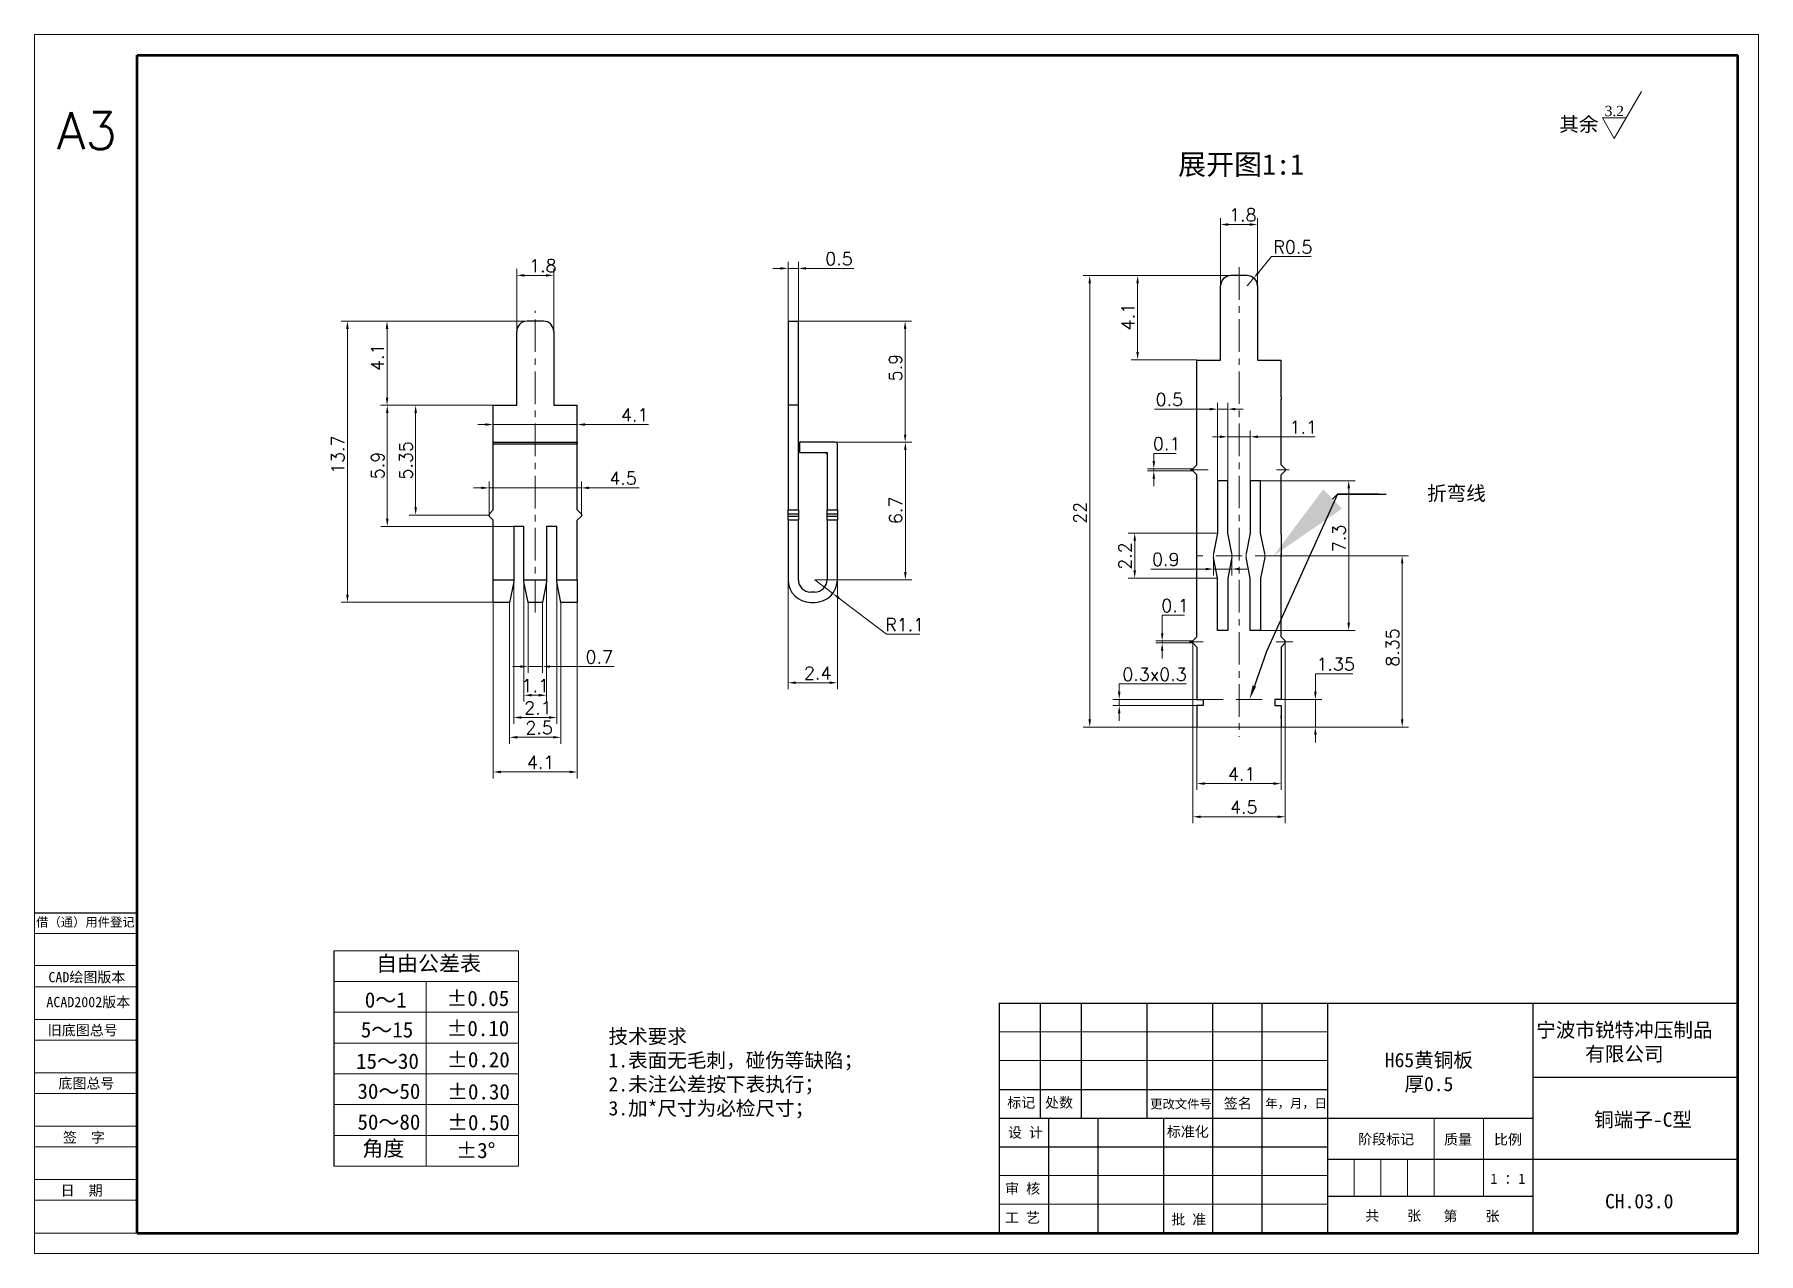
# Model space of a CAD drawing. Header units: millimetres. Extents: x 3176.5 to 3260.5, y 1665.6 to 1725.
import ezdxf
from ezdxf import colors
from ezdxf.entities.mleader import LeaderData, LeaderLine
from ezdxf.math import Vec2, Vec3

# ---------------------------------------------------------------- set-up
doc = ezdxf.new("R2010")
doc.units = ezdxf.units.MM
doc.linetypes.add('CENTER', pattern=[50.8, 31.75, -6.35, 6.35, -6.35])
doc.linetypes.add('DASHED2', pattern=[9.525, 6.35, -3.175])
doc.layers.add('4虚线层', color=6, linetype='DASHED2')
doc.layers.add('6文字层', color=3, linetype='Continuous')
for name, color, linetype, lineweight in [('AM_5', 3, 'Continuous', 25), ('中心线', 1, 'CENTER', 9), ('实线', 7, 'Continuous', 25), ('尺寸标注', 2, 'Continuous', 9), ('尺寸线', 3, 'Continuous', 9), ('引导线', 6, 'Continuous', 9), ('文本', 3, 'Continuous', 15), ('标注线', 7, 'Continuous', 15), ('粗实线', 9, 'Continuous', 50)]:
    doc.layers.add(name, color=color, linetype=linetype, lineweight=lineweight)
doc.styles.add('st', font='txt.shx')
doc.styles.get("Standard").update_dxf_attribs({"font": 'simfang.ttf'})
doc.dimstyles.new('st', dxfattribs={"dimscale": 0.25, "dimtxt": 2.5, "dimasz": 1.5, "dimexe": 1.25, "dimexo": 0, "dimtad": 1, "dimtoh": 1, "dimdec": 3, "dimdsep": 46, "dimtxsty": 'st', "dimcen": 0, "dimclrd": 256, "dimclre": 256, "dimclrt": 3, "dimadec": 3, "dimazin": 2, "dimtfac": 1, "dimtdec": 3, "dimtmove": 0, "dimatfit": 1, "dimfxl": 0, "dimlwd": -1, "dimlwe": -1, "dimarcsym": 0})

msp = doc.modelspace()

# ---------------------------------------------------------------- texts
at = {"lineweight": 13, "char_height": 0.75, "attachment_point": 1}
for s, width, insert in [('自由公差表', 19.208783, (3193.1872, 1680.1461)), ('0～1', 8.746364, (3192.638, 1678.3684)), ('{\\fFangSong|b0|i0|c0|p49;%%P0.05}', 5.174616, (3196.613, 1678.4458)), ('{\\fFangSong|b0|i0|c0|p49;5\\fFangSong|b0|i0|c134|p49;～\\fFangSong|b0|i0|c0|p49;15}', 8.746364, (3192.4425, 1676.9151)), ('{\\fFangSong|b0|i0|c0|p49;%%P0.10}', 5.174616, (3196.6162, 1676.9811)), ('{\\fFangSong|b0|i0|c0|p49;15\\fFangSong|b0|i0|c134|p49;～\\fFangSong|b0|i0|c0|p49;30}', 13.809855, (3192.2096, 1675.3843)), ('{\\fFangSong|b0|i0|c0|p49;%%P0.20}', 5.174616, (3196.6408, 1675.4587)), ('{\\fFangSong|b0|i0|c0|p49;30\\fFangSong|b0|i0|c134|p49;～\\fFangSong|b0|i0|c0|p49;50}', 11.786516, (3192.2806, 1673.9197)), ('{\\fFangSong|b0|i0|c0|p49;%%P0.30}', 5.174616, (3196.645, 1673.8957)), ('{\\fFangSong|b0|i0|c0|p49;%%P0.50}', 5.174616, (3196.645, 1672.3957)), ('{\\fFangSong|b0|i0|c0|p49;50\\fFangSong|b0|i0|c134|p49;～\\fFangSong|b0|i0|c0|p49;80}', 11.786516, (3192.2806, 1672.4197)), ('角度', 8.746364, (3192.5158, 1671.1329)), ('{\\fFangSong|b0|i0|c0|p49;%%P3%%D}', 5.174616, (3197.0936, 1671.0357))]:
    msp.add_mtext_dynamic_manual_height_columns(s, width=width, gutter_width=12.5, heights=[0], dxfattribs=dict(at, insert=insert))
at = {"layer": '6文字层', "lineweight": 15, "insert": (3232.2666, 1719.2066), "char_height": 1, "width": 20.584632, "attachment_point": 1}
msp.add_mtext('{\\fSimSun|b0|i0|c134|p2;\\C7;展开图1:1}', dxfattribs=at)
at = {"layer": '实线', "ltscale": 0.2, "insert": (3177.6319, 1721.2478), "char_height": 1.8, "width": 5, "attachment_point": 1, "style": 'st'}
msp.add_mtext('A3', dxfattribs=at)
at = {"layer": '实线', "char_height": 0.7, "attachment_point": 5}
for s, insert, width in [('宁波市锐特冲压制品\\P有限公司', (3254.008, 1675.9082), 12.63596), ('H65黄铜板\\P厚0.5', (3244.4821, 1674.4451), 7.8742), ('  铜端子-C型', (3254.4436, 1672.1211), 12.63596), ('CH.03.0', (3254.7312, 1668.1816), 9.2005)]:
    msp.add_mtext(s, dxfattribs=dict(at, insert=insert, width=width))
at = {"layer": '文本'}
for s, insert, char_height, width, attachment_point in [('{\\fTimes New Roman|b0|i0|c0|p18;3.2}', (3253.0458, 1721.5584), 0.5, 2.92, 1), ('其余', (3251.7898, 1720.2345), 0.7, 12.63596, 8), ('{\\fSimSun|b0|i0|c134|p2;\\H0.875x;技术要求\\P1.表面无毛刺，碰伤等缺陷；\\P2.未注公差按下表执行；\\P3.加*尺寸为必检尺寸；\\H3.5714x;\\P\\Ftxt|c134;\\H0.3x;      }', (3204.5115, 1676.5686), 0.8, 64.017479, 1)]:
    msp.add_mtext(s, dxfattribs=dict(at, insert=insert, char_height=char_height, width=width, attachment_point=attachment_point))
at = {"layer": '文本', "ltscale": 0.2, "attachment_point": 5}
for s, insert, char_height, width in [('借（通）用件登记', (3179.0261, 1681.7578), 0.44, 10.22572), ('CAD绘图版本', (3179.0971, 1679.0756), 0.5, 15.159404), ('ACAD2002版本', (3179.1657, 1677.8614), 0.5, 11.701904), ('旧底图总号', (3178.8951, 1676.4886), 0.5, 13.237686), ('底图总号', (3179.0738, 1673.9022), 0.5, 2.90232), ('标记', (3224.6205, 1672.9684), 0.5, 2.90232), ('处数', (3226.4644, 1672.964), 0.5, 2.90232), ('签名', (3235.1768, 1672.9297), 0.5, 2.90232), ('更改文件号', (3232.4039, 1672.8978), 0.44, 6.437633), ('年，月，日', (3238.0153, 1672.9254), 0.44, 2.90232), ('签  字', (3178.9517, 1671.27), 0.5, 2.90232), ('设 计', (3224.825, 1671.5046), 0.5, 2.90232), ('标准化', (3232.7378, 1671.5501), 0.5, 2.90232), ('阶段标记', (3242.399, 1671.1792), 0.5, 2.90232), ('质量', (3245.9016, 1671.1675), 0.5, 2.90232), ('比例', (3248.3358, 1671.1675), 0.5, 2.90232), ('审 核', (3224.6883, 1668.7765), 0.5, 2.90232), ('1 ：1', (3248.333, 1669.2804), 0.5, 2.90232), ('日  期', (3178.84, 1668.6825), 0.5, 2.90232), ('工 艺', (3224.6804, 1667.367), 0.5, 2.90232), ('批 准', (3232.7833, 1667.2737), 0.5, 2.90232), ('共    张', (3242.745, 1667.4527), 0.5, 2.90232), ('第    张', (3246.5583, 1667.4347), 0.5, 2.90232)]:
    msp.add_mtext(s, dxfattribs=dict(at, insert=insert, char_height=char_height, width=width))

# ---------------------------------------------------------------- blocks, each defined once
blk = doc.blocks.new('*D34')
at = {"layer": 'Defpoints', "color": 0, "ltscale": 0.2, "transparency": 16777216}
for p in [(3198.891, 1697.367), (3202.991, 1697.367), (3202.991, 1689.101)]:
    blk.add_point(p, dxfattribs=at)
at = {"layer": '尺寸标注', "ltscale": 0.2, "transparency": 16777216}
for p, q in [((3198.891, 1697.367), (3198.891, 1688.789)), ((3202.991, 1697.367), (3202.991, 1688.789)), ((3199.266, 1689.101), (3202.616, 1689.101))]:
    blk.add_line(p, q, dxfattribs=at)
for points in [[(3199.266, 1689.164), (3199.266, 1689.039), (3198.891, 1689.101)], [(3202.616, 1689.164), (3202.616, 1689.039), (3202.991, 1689.101)]]:
    blk.add_solid(points, dxfattribs=at)
at = {"layer": '尺寸标注', "color": 3, "ltscale": 0.2, "transparency": 16777216, "insert": (3201.204, 1689.57), "char_height": 0.625, "attachment_point": 5, "style": 'st'}
blk.add_mtext('4.1', dxfattribs=at)
blk = doc.blocks.new('*D35')
at = {"layer": 'Defpoints', "color": 0, "ltscale": 0.2, "transparency": 16777216}
for p in [(3199.691, 1697.367), (3202.191, 1697.367), (3202.191, 1690.79)]:
    blk.add_point(p, dxfattribs=at)
at = {"layer": '尺寸标注', "ltscale": 0.2, "transparency": 16777216}
for p, q in [((3199.691, 1697.367), (3199.691, 1690.477)), ((3202.191, 1697.367), (3202.191, 1690.477)), ((3200.066, 1690.79), (3201.816, 1690.79))]:
    blk.add_line(p, q, dxfattribs=at)
for points in [[(3200.066, 1690.852), (3200.066, 1690.727), (3199.691, 1690.79)], [(3201.816, 1690.852), (3201.816, 1690.727), (3202.191, 1690.79)]]:
    blk.add_solid(points, dxfattribs=at)
at = {"layer": '尺寸标注', "color": 3, "ltscale": 0.2, "transparency": 16777216, "insert": (3201.133, 1691.258), "char_height": 0.625, "attachment_point": 5, "style": 'st'}
blk.add_mtext('2.5', dxfattribs=at)
blk = doc.blocks.new('*D36')
at = {"layer": 'Defpoints', "color": 0, "ltscale": 0.2, "transparency": 16777216}
for p in [(3199.891, 1698.417), (3201.991, 1698.467), (3201.991, 1691.756)]:
    blk.add_point(p, dxfattribs=at)
at = {"layer": '尺寸标注', "ltscale": 0.2, "transparency": 16777216}
for p, q in [((3199.891, 1698.417), (3199.891, 1691.443)), ((3201.991, 1698.467), (3201.991, 1691.443)), ((3200.266, 1691.756), (3201.616, 1691.756))]:
    blk.add_line(p, q, dxfattribs=at)
for points in [[(3200.266, 1691.818), (3200.266, 1691.693), (3199.891, 1691.756)], [(3201.616, 1691.818), (3201.616, 1691.693), (3201.991, 1691.756)]]:
    blk.add_solid(points, dxfattribs=at)
at = {"layer": '尺寸标注', "color": 3, "ltscale": 0.2, "transparency": 16777216, "insert": (3201.073, 1692.224), "char_height": 0.625, "attachment_point": 5, "style": 'st'}
blk.add_mtext('2.1', dxfattribs=at)
blk = doc.blocks.new('*D37')
at = {"layer": 'Defpoints', "color": 0, "ltscale": 0.2, "transparency": 16777216}
for p in [(3200.391, 1698.467), (3201.491, 1698.467), (3201.491, 1692.84)]:
    blk.add_point(p, dxfattribs=at)
at = {"layer": '尺寸标注', "ltscale": 0.2, "transparency": 16777216}
for p, q in [((3200.391, 1698.467), (3200.391, 1692.528)), ((3201.491, 1698.467), (3201.491, 1692.528)), ((3200.766, 1692.84), (3201.116, 1692.84))]:
    blk.add_line(p, q, dxfattribs=at)
for points in [[(3200.766, 1692.903), (3200.766, 1692.778), (3200.391, 1692.84)], [(3201.116, 1692.903), (3201.116, 1692.778), (3201.491, 1692.84)]]:
    blk.add_solid(points, dxfattribs=at)
at = {"layer": '尺寸标注', "color": 3, "ltscale": 0.2, "transparency": 16777216, "insert": (3200.941, 1693.309), "char_height": 0.625, "attachment_point": 5, "style": 'st'}
blk.add_mtext('1.1', dxfattribs=at)
blk = doc.blocks.new('*D38')
at = {"layer": 'Defpoints', "color": 0, "ltscale": 0.2, "transparency": 16777216}
for p in [(3200.591, 1697.367), (3201.291, 1697.367), (3201.291, 1694.237)]:
    blk.add_point(p, dxfattribs=at)
at = {"layer": '尺寸标注', "ltscale": 0.2, "transparency": 16777216}
for p, q in [((3200.591, 1697.367), (3200.591, 1693.924)), ((3201.291, 1697.367), (3201.291, 1693.924)), ((3200.216, 1694.237), (3199.841, 1694.237)), ((3200.591, 1694.237), (3201.291, 1694.237)), ((3201.666, 1694.237), (3204.79, 1694.237))]:
    blk.add_line(p, q, dxfattribs=at)
for points in [[(3200.216, 1694.299), (3200.216, 1694.174), (3200.591, 1694.237)], [(3201.666, 1694.299), (3201.666, 1694.174), (3201.291, 1694.237)]]:
    blk.add_solid(points, dxfattribs=at)
at = {"layer": '尺寸标注', "color": 3, "ltscale": 0.2, "transparency": 16777216, "insert": (3204.061, 1694.706), "char_height": 0.625, "attachment_point": 5, "style": 'st'}
blk.add_mtext('0.7', dxfattribs=at)
blk = doc.blocks.new('*D39')
at = {"layer": 'Defpoints', "color": 0, "ltscale": 0.2, "transparency": 16777216}
for p in [(3191.792, 1711.067), (3200.541, 1711.067), (3198.891, 1697.367)]:
    blk.add_point(p, dxfattribs=at)
at = {"layer": '尺寸标注', "ltscale": 0.2, "transparency": 16777216}
for p, q in [((3200.541, 1711.067), (3191.479, 1711.067)), ((3191.792, 1697.742), (3191.792, 1710.692)), ((3198.891, 1697.367), (3191.479, 1697.367))]:
    blk.add_line(p, q, dxfattribs=at)
for points in [[(3191.729, 1710.692), (3191.854, 1710.692), (3191.792, 1711.067)], [(3191.729, 1697.742), (3191.854, 1697.742), (3191.792, 1697.367)]]:
    blk.add_solid(points, dxfattribs=at)
at = {"layer": '尺寸标注', "color": 3, "ltscale": 0.2, "transparency": 16777216, "insert": (3191.323, 1704.558), "char_height": 0.625, "attachment_point": 5, "rotation": 90, "style": 'st'}
blk.add_mtext('13.7', dxfattribs=at)
blk = doc.blocks.new('*D40')
at = {"layer": 'Defpoints', "color": 0, "ltscale": 0.2, "transparency": 16777216}
for p in [(3193.733, 1706.967), (3198.891, 1706.967), (3199.891, 1701.067)]:
    blk.add_point(p, dxfattribs=at)
at = {"layer": '尺寸标注', "ltscale": 0.2, "transparency": 16777216}
for p, q in [((3198.891, 1706.967), (3193.42, 1706.967)), ((3193.733, 1701.442), (3193.733, 1706.592)), ((3199.891, 1701.067), (3193.42, 1701.067))]:
    blk.add_line(p, q, dxfattribs=at)
for points in [[(3193.67, 1706.592), (3193.795, 1706.592), (3193.733, 1706.967)], [(3193.67, 1701.442), (3193.795, 1701.442), (3193.733, 1701.067)]]:
    blk.add_solid(points, dxfattribs=at)
at = {"layer": '尺寸标注', "color": 3, "ltscale": 0.2, "transparency": 16777216, "insert": (3193.264, 1704.036), "char_height": 0.625, "attachment_point": 5, "rotation": 90, "style": 'st'}
blk.add_mtext('5.9', dxfattribs=at)
blk = doc.blocks.new('*D41')
at = {"layer": 'Defpoints', "color": 0, "ltscale": 0.2, "transparency": 16777216}
for p in [(3195.116, 1706.967), (3198.891, 1706.967), (3198.691, 1701.617)]:
    blk.add_point(p, dxfattribs=at)
at = {"layer": '尺寸标注', "ltscale": 0.2, "transparency": 16777216}
for p, q in [((3198.891, 1706.967), (3194.804, 1706.967)), ((3195.116, 1701.992), (3195.116, 1706.592)), ((3198.691, 1701.617), (3194.804, 1701.617))]:
    blk.add_line(p, q, dxfattribs=at)
for points in [[(3195.054, 1706.592), (3195.179, 1706.592), (3195.116, 1706.967)], [(3195.054, 1701.992), (3195.179, 1701.992), (3195.116, 1701.617)]]:
    blk.add_solid(points, dxfattribs=at)
at = {"layer": '尺寸标注', "color": 3, "ltscale": 0.2, "transparency": 16777216, "insert": (3194.648, 1704.285), "char_height": 0.625, "attachment_point": 5, "rotation": 90, "style": 'st'}
blk.add_mtext('5.35', dxfattribs=at)
blk = doc.blocks.new('*D42')
at = {"layer": 'Defpoints', "color": 0, "ltscale": 0.2, "transparency": 16777216}
for p in [(3193.722, 1711.067), (3200.541, 1711.067), (3198.891, 1706.967)]:
    blk.add_point(p, dxfattribs=at)
at = {"layer": '尺寸标注', "ltscale": 0.2, "transparency": 16777216}
for p, q in [((3200.541, 1711.067), (3193.409, 1711.067)), ((3193.722, 1707.342), (3193.722, 1710.692)), ((3198.891, 1706.967), (3193.409, 1706.967))]:
    blk.add_line(p, q, dxfattribs=at)
for points in [[(3193.659, 1710.692), (3193.784, 1710.692), (3193.722, 1711.067)], [(3193.659, 1707.342), (3193.784, 1707.342), (3193.722, 1706.967)]]:
    blk.add_solid(points, dxfattribs=at)
at = {"layer": '尺寸标注', "color": 3, "ltscale": 0.2, "transparency": 16777216, "insert": (3193.253, 1709.31), "char_height": 0.625, "attachment_point": 5, "rotation": 90, "style": 'st'}
blk.add_mtext('4.1', dxfattribs=at)
blk = doc.blocks.new('*D43')
at = {"layer": 'Defpoints', "color": 0, "ltscale": 0.2, "transparency": 16777216}
for p in [(3198.891, 1706.067), (3202.991, 1706.067), (3202.991, 1706.03)]:
    blk.add_point(p, dxfattribs=at)
at = {"layer": '尺寸标注', "ltscale": 0.2, "transparency": 16777216}
for p, q in [((3198.891, 1706.067), (3198.891, 1705.717)), ((3202.991, 1706.067), (3202.991, 1705.717)), ((3198.516, 1706.03), (3198.141, 1706.03)), ((3198.891, 1706.03), (3202.991, 1706.03)), ((3203.366, 1706.03), (3206.466, 1706.03))]:
    blk.add_line(p, q, dxfattribs=at)
for points in [[(3198.516, 1706.092), (3198.516, 1705.967), (3198.891, 1706.03)], [(3203.366, 1706.092), (3203.366, 1705.967), (3202.991, 1706.03)]]:
    blk.add_solid(points, dxfattribs=at)
at = {"layer": '尺寸标注', "color": 3, "ltscale": 0.2, "transparency": 16777216, "insert": (3205.789, 1706.499), "char_height": 0.625, "attachment_point": 5, "style": 'st'}
blk.add_mtext('4.1', dxfattribs=at)
blk = doc.blocks.new('*D44')
at = {"layer": 'Defpoints', "color": 0, "ltscale": 0.2, "transparency": 16777216}
for p in [(3203.191, 1702.944), (3198.691, 1701.617), (3203.191, 1701.617)]:
    blk.add_point(p, dxfattribs=at)
at = {"layer": '尺寸标注', "ltscale": 0.2, "transparency": 16777216}
for p, q in [((3198.316, 1702.944), (3197.941, 1702.944)), ((3198.691, 1701.617), (3198.691, 1703.257)), ((3198.691, 1702.944), (3203.191, 1702.944)), ((3203.191, 1701.617), (3203.191, 1703.257)), ((3203.566, 1702.944), (3206.004, 1702.944))]:
    blk.add_line(p, q, dxfattribs=at)
for points in [[(3198.316, 1703.007), (3198.316, 1702.882), (3198.691, 1702.944)], [(3203.566, 1703.007), (3203.566, 1702.882), (3203.191, 1702.944)]]:
    blk.add_solid(points, dxfattribs=at)
at = {"layer": '尺寸标注', "color": 3, "ltscale": 0.2, "transparency": 16777216, "insert": (3205.223, 1703.413), "char_height": 0.625, "attachment_point": 5, "style": 'st'}
blk.add_mtext('4.5', dxfattribs=at)
blk = doc.blocks.new('*D45')
at = {"layer": 'Defpoints', "color": 0, "ltscale": 0.2, "transparency": 16777216}
for p in [(3213.762, 1713.639), (3213.262, 1711.067), (3213.762, 1711.067)]:
    blk.add_point(p, dxfattribs=at)
at = {"layer": '尺寸标注', "ltscale": 0.2, "transparency": 16777216}
for p, q in [((3212.887, 1713.639), (3212.512, 1713.639)), ((3213.262, 1711.067), (3213.262, 1713.951)), ((3213.262, 1713.639), (3213.762, 1713.639)), ((3213.762, 1711.067), (3213.762, 1713.951)), ((3214.137, 1713.639), (3216.47, 1713.639))]:
    blk.add_line(p, q, dxfattribs=at)
for points in [[(3212.887, 1713.701), (3212.887, 1713.576), (3213.262, 1713.639)], [(3214.137, 1713.701), (3214.137, 1713.576), (3213.762, 1713.639)]]:
    blk.add_solid(points, dxfattribs=at)
at = {"layer": '尺寸标注', "color": 3, "ltscale": 0.2, "transparency": 16777216, "insert": (3215.741, 1714.107), "char_height": 0.625, "attachment_point": 5, "style": 'st'}
blk.add_mtext('0.5', dxfattribs=at)
blk = doc.blocks.new('*D46')
at = {"layer": 'Defpoints', "color": 0, "ltscale": 0.2, "transparency": 16777216}
for p in [(3213.762, 1711.067), (3218.965, 1711.067), (3215.562, 1705.167)]:
    blk.add_point(p, dxfattribs=at)
at = {"layer": '尺寸标注', "ltscale": 0.2, "transparency": 16777216}
for p, q in [((3213.762, 1711.067), (3219.277, 1711.067)), ((3218.965, 1705.542), (3218.965, 1710.692)), ((3215.562, 1705.167), (3219.277, 1705.167))]:
    blk.add_line(p, q, dxfattribs=at)
for points in [[(3218.902, 1710.692), (3219.027, 1710.692), (3218.965, 1711.067)], [(3218.902, 1705.542), (3219.027, 1705.542), (3218.965, 1705.167)]]:
    blk.add_solid(points, dxfattribs=at)
at = {"layer": '尺寸标注', "color": 3, "ltscale": 0.2, "transparency": 16777216, "insert": (3218.496, 1708.803), "char_height": 0.625, "attachment_point": 5, "rotation": 90, "style": 'st'}
blk.add_mtext('5.9', dxfattribs=at)
blk = doc.blocks.new('*D47')
at = {"layer": 'Defpoints', "color": 0, "ltscale": 0.2, "transparency": 16777216}
for p in [(3213.262, 1698.467), (3215.662, 1698.467), (3215.662, 1693.449)]:
    blk.add_point(p, dxfattribs=at)
at = {"layer": '尺寸标注', "ltscale": 0.2, "transparency": 16777216}
for p, q in [((3213.262, 1698.467), (3213.262, 1693.137)), ((3215.662, 1698.467), (3215.662, 1693.137)), ((3213.637, 1693.449), (3215.287, 1693.449))]:
    blk.add_line(p, q, dxfattribs=at)
for points in [[(3213.637, 1693.512), (3213.637, 1693.387), (3213.262, 1693.449)], [(3215.287, 1693.512), (3215.287, 1693.387), (3215.662, 1693.449)]]:
    blk.add_solid(points, dxfattribs=at)
at = {"layer": '尺寸标注', "color": 3, "ltscale": 0.2, "transparency": 16777216, "insert": (3214.705, 1693.918), "char_height": 0.625, "attachment_point": 5, "style": 'st'}
blk.add_mtext('2.4', dxfattribs=at)
blk = doc.blocks.new('*D48')
at = {"layer": 'Defpoints', "color": 0, "ltscale": 0.2, "transparency": 16777216}
for p in [(3215.562, 1705.167), (3218.975, 1705.167), (3214.562, 1698.467)]:
    blk.add_point(p, dxfattribs=at)
at = {"layer": '尺寸标注', "ltscale": 0.2, "transparency": 16777216}
for p, q in [((3215.562, 1705.167), (3219.287, 1705.167)), ((3218.975, 1698.842), (3218.975, 1704.792)), ((3214.562, 1698.467), (3219.287, 1698.467))]:
    blk.add_line(p, q, dxfattribs=at)
for points in [[(3218.912, 1704.792), (3219.037, 1704.792), (3218.975, 1705.167)], [(3218.912, 1698.842), (3219.037, 1698.842), (3218.975, 1698.467)]]:
    blk.add_solid(points, dxfattribs=at)
at = {"layer": '尺寸标注', "color": 3, "ltscale": 0.2, "transparency": 16777216, "insert": (3218.506, 1701.849), "char_height": 0.625, "attachment_point": 5, "rotation": 90, "style": 'st'}
blk.add_mtext('6.7', dxfattribs=at)
blk = doc.blocks.new('*D49')
at = {"layer": 'Defpoints', "color": 0, "ltscale": 0.2, "transparency": 16777216}
for p in [(3214.562, 1698.467), (3215.438, 1697.801)]:
    blk.add_point(p, dxfattribs=at)
at = {"layer": '尺寸标注', "ltscale": 0.2, "transparency": 16777216}
for p, q in [((3214.562, 1698.467), (3215.438, 1697.801)), ((3215.736, 1697.574), (3218.059, 1695.809)), ((3218.059, 1695.809), (3219.674, 1695.809))]:
    blk.add_line(p, q, dxfattribs=at)
blk.add_solid([(3215.774, 1697.624), (3215.699, 1697.524), (3215.438, 1697.801)], dxfattribs=at)
at = {"layer": '尺寸标注', "color": 3, "ltscale": 0.2, "transparency": 16777216, "insert": (3218.945, 1696.278), "char_height": 0.625, "attachment_point": 5, "style": 'st'}
blk.add_mtext('R1.1', dxfattribs=at)
blk = doc.blocks.new('*D50')
at = {"layer": 'Defpoints', "color": 0, "ltscale": 0.2, "transparency": 16777216}
for p in [(3237.283, 1699.638), (3243.181, 1699.638), (3237.283, 1691.288)]:
    blk.add_point(p, dxfattribs=at)
at = {"layer": '尺寸标注', "ltscale": 0.2, "transparency": 16777216}
for p, q in [((3237.283, 1699.638), (3243.493, 1699.638)), ((3243.181, 1691.663), (3243.181, 1699.263)), ((3237.283, 1691.288), (3243.493, 1691.288))]:
    blk.add_line(p, q, dxfattribs=at)
for points in [[(3243.118, 1699.263), (3243.243, 1699.263), (3243.181, 1699.638)], [(3243.118, 1691.663), (3243.243, 1691.663), (3243.181, 1691.288)]]:
    blk.add_solid(points, dxfattribs=at)
at = {"layer": '尺寸标注', "color": 3, "ltscale": 0.2, "transparency": 16777216, "insert": (3242.712, 1695.166), "char_height": 0.625, "attachment_point": 5, "rotation": 90, "style": 'st'}
blk.add_mtext('8.35', dxfattribs=at)
blk = doc.blocks.new('*D51')
at = {"layer": 'Defpoints', "color": 0, "ltscale": 0.2, "transparency": 16777216}
for p in [(3237.283, 1692.638), (3238.952, 1692.638), (3237.283, 1691.288)]:
    blk.add_point(p, dxfattribs=at)
at = {"layer": '尺寸标注', "ltscale": 0.2, "transparency": 16777216}
for p, q in [((3238.952, 1693.013), (3238.952, 1693.888)), ((3238.952, 1693.888), (3240.775, 1693.888)), ((3237.283, 1692.638), (3239.265, 1692.638)), ((3238.952, 1691.288), (3238.952, 1692.638)), ((3237.283, 1691.288), (3239.265, 1691.288)), ((3238.952, 1690.913), (3238.952, 1690.538))]:
    blk.add_line(p, q, dxfattribs=at)
for points in [[(3238.89, 1693.013), (3239.015, 1693.013), (3238.952, 1692.638)], [(3238.89, 1690.913), (3239.015, 1690.913), (3238.952, 1691.288)]]:
    blk.add_solid(points, dxfattribs=at)
at = {"layer": '尺寸标注', "color": 3, "ltscale": 0.2, "transparency": 16777216, "insert": (3239.942, 1694.357), "char_height": 0.625, "attachment_point": 5, "style": 'st'}
blk.add_mtext('1.35', dxfattribs=at)
blk = doc.blocks.new('*D52')
at = {"layer": 'Defpoints', "color": 0, "ltscale": 0.2, "transparency": 16777216}
for p in [(3231.487, 1695.388), (3232.983, 1695.488), (3232.983, 1695.388)]:
    blk.add_point(p, dxfattribs=at)
at = {"layer": '尺寸标注', "ltscale": 0.2, "transparency": 16777216}
for p, q in [((3231.487, 1695.863), (3231.487, 1696.738)), ((3231.487, 1696.738), (3232.581, 1696.738)), ((3232.983, 1695.488), (3231.175, 1695.488)), ((3232.983, 1695.388), (3231.175, 1695.388)), ((3231.487, 1695.388), (3231.487, 1695.488)), ((3231.487, 1695.013), (3231.487, 1694.638))]:
    blk.add_line(p, q, dxfattribs=at)
for points in [[(3231.425, 1695.863), (3231.55, 1695.863), (3231.487, 1695.488)], [(3231.425, 1695.013), (3231.55, 1695.013), (3231.487, 1695.388)]]:
    blk.add_solid(points, dxfattribs=at)
at = {"layer": '尺寸标注', "color": 3, "ltscale": 0.2, "transparency": 16777216, "insert": (3232.112, 1697.207), "char_height": 0.625, "attachment_point": 5, "style": 'st'}
blk.add_mtext('0.1', dxfattribs=at)
blk = doc.blocks.new('*D53')
at = {"layer": 'Defpoints', "color": 0, "ltscale": 0.2, "transparency": 16777216}
for p in [(3232.983, 1695.388), (3237.483, 1695.388), (3237.483, 1686.918)]:
    blk.add_point(p, dxfattribs=at)
at = {"layer": '尺寸标注', "ltscale": 0.2, "transparency": 16777216}
for p, q in [((3232.983, 1695.388), (3232.983, 1686.605)), ((3237.483, 1695.388), (3237.483, 1686.605)), ((3233.358, 1686.918), (3237.108, 1686.918))]:
    blk.add_line(p, q, dxfattribs=at)
for points in [[(3233.358, 1686.98), (3233.358, 1686.855), (3232.983, 1686.918)], [(3237.108, 1686.98), (3237.108, 1686.855), (3237.483, 1686.918)]]:
    blk.add_solid(points, dxfattribs=at)
at = {"layer": '尺寸标注', "color": 3, "ltscale": 0.2, "transparency": 16777216, "insert": (3235.464, 1687.387), "char_height": 0.625, "attachment_point": 5, "style": 'st'}
blk.add_mtext('4.5', dxfattribs=at)
blk = doc.blocks.new('*D54')
at = {"layer": 'Defpoints', "color": 0, "ltscale": 0.2, "transparency": 16777216}
for p in [(3233.183, 1691.288), (3237.283, 1691.288), (3237.283, 1688.535)]:
    blk.add_point(p, dxfattribs=at)
at = {"layer": '尺寸标注', "ltscale": 0.2, "transparency": 16777216}
for p, q in [((3233.183, 1691.288), (3233.183, 1688.223)), ((3237.283, 1691.288), (3237.283, 1688.223)), ((3233.558, 1688.535), (3236.908, 1688.535))]:
    blk.add_line(p, q, dxfattribs=at)
for points in [[(3233.558, 1688.598), (3233.558, 1688.473), (3233.183, 1688.535)], [(3236.908, 1688.598), (3236.908, 1688.473), (3237.283, 1688.535)]]:
    blk.add_solid(points, dxfattribs=at)
at = {"layer": '尺寸标注', "color": 3, "ltscale": 0.2, "transparency": 16777216, "insert": (3235.362, 1689.004), "char_height": 0.625, "attachment_point": 5, "style": 'st'}
blk.add_mtext('4.1', dxfattribs=at)
blk = doc.blocks.new('*D55')
at = {"layer": 'Defpoints', "color": 0, "ltscale": 0.2, "transparency": 16777216}
for p in [(3227.958, 1713.288), (3234.833, 1713.288), (3233.183, 1691.288)]:
    blk.add_point(p, dxfattribs=at)
at = {"layer": '尺寸标注', "ltscale": 0.2, "transparency": 16777216}
for p, q in [((3234.833, 1713.288), (3227.645, 1713.288)), ((3227.958, 1691.663), (3227.958, 1712.913)), ((3233.183, 1691.288), (3227.645, 1691.288))]:
    blk.add_line(p, q, dxfattribs=at)
for points in [[(3227.895, 1712.913), (3228.02, 1712.913), (3227.958, 1713.288)], [(3227.895, 1691.663), (3228.02, 1691.663), (3227.958, 1691.288)]]:
    blk.add_solid(points, dxfattribs=at)
at = {"layer": '尺寸标注', "color": 3, "ltscale": 0.2, "transparency": 16777216, "insert": (3227.489, 1701.728), "char_height": 0.625, "attachment_point": 5, "rotation": 90, "style": 'st'}
blk.add_mtext('22', dxfattribs=at)
blk = doc.blocks.new('*D56')
at = {"layer": 'Defpoints', "color": 0, "ltscale": 0.2, "transparency": 16777216}
for p in [(3230.291, 1713.288), (3234.833, 1713.288), (3233.183, 1709.188)]:
    blk.add_point(p, dxfattribs=at)
at = {"layer": '尺寸标注', "ltscale": 0.2, "transparency": 16777216}
for p, q in [((3234.833, 1713.288), (3229.979, 1713.288)), ((3230.291, 1709.563), (3230.291, 1712.913)), ((3233.183, 1709.188), (3229.979, 1709.188))]:
    blk.add_line(p, q, dxfattribs=at)
for points in [[(3230.229, 1712.913), (3230.354, 1712.913), (3230.291, 1713.288)], [(3230.229, 1709.563), (3230.354, 1709.563), (3230.291, 1709.188)]]:
    blk.add_solid(points, dxfattribs=at)
at = {"layer": '尺寸标注', "color": 3, "ltscale": 0.2, "transparency": 16777216, "insert": (3229.823, 1711.287), "char_height": 0.625, "attachment_point": 5, "rotation": 90, "style": 'st'}
blk.add_mtext('4.1', dxfattribs=at)
blk = doc.blocks.new('*D57')
at = {"layer": 'Defpoints', "color": 0, "ltscale": 0.2, "transparency": 16777216}
for p in [(3236.133, 1715.776), (3234.333, 1712.788), (3236.133, 1712.788)]:
    blk.add_point(p, dxfattribs=at)
at = {"layer": '尺寸标注', "ltscale": 0.2, "transparency": 16777216}
for p, q in [((3234.333, 1712.788), (3234.333, 1716.089)), ((3234.708, 1715.776), (3235.758, 1715.776)), ((3236.133, 1712.788), (3236.133, 1716.089))]:
    blk.add_line(p, q, dxfattribs=at)
for points in [[(3234.708, 1715.839), (3234.708, 1715.714), (3234.333, 1715.776)], [(3235.758, 1715.839), (3235.758, 1715.714), (3236.133, 1715.776)]]:
    blk.add_solid(points, dxfattribs=at)
at = {"layer": '尺寸标注', "color": 3, "ltscale": 0.2, "transparency": 16777216, "insert": (3235.416, 1716.245), "char_height": 0.625, "attachment_point": 5, "style": 'st'}
blk.add_mtext('1.8', dxfattribs=at)
blk = doc.blocks.new('*D58')
at = {"layer": 'Defpoints', "color": 0, "ltscale": 0.2, "transparency": 16777216}
for p in [(3235.633, 1712.788), (3235.952, 1713.173)]:
    blk.add_point(p, dxfattribs=at)
at = {"layer": '尺寸标注', "ltscale": 0.2, "transparency": 16777216}
for p, q in [((3236.192, 1713.462), (3236.816, 1714.216)), ((3236.816, 1714.216), (3238.744, 1714.216)), ((3235.633, 1712.788), (3235.952, 1713.173))]:
    blk.add_line(p, q, dxfattribs=at)
blk.add_solid([(3236.143, 1713.501), (3236.24, 1713.422), (3235.952, 1713.173)], dxfattribs=at)
at = {"layer": '尺寸标注', "color": 3, "ltscale": 0.2, "transparency": 16777216, "insert": (3237.858, 1714.685), "char_height": 0.625, "attachment_point": 5, "style": 'st'}
blk.add_mtext('R0.5', dxfattribs=at)
blk = doc.blocks.new('*D59')
at = {"layer": 'Defpoints', "color": 0, "ltscale": 0.2, "transparency": 16777216}
for p in [(3201.841, 1713.297), (3200.041, 1710.567), (3201.841, 1710.567)]:
    blk.add_point(p, dxfattribs=at)
at = {"layer": '尺寸标注', "ltscale": 0.2, "transparency": 16777216}
for p, q in [((3200.041, 1710.567), (3200.041, 1713.61)), ((3201.841, 1710.567), (3201.841, 1713.61)), ((3200.416, 1713.297), (3201.466, 1713.297))]:
    blk.add_line(p, q, dxfattribs=at)
for points in [[(3200.416, 1713.36), (3200.416, 1713.235), (3200.041, 1713.297)], [(3201.466, 1713.36), (3201.466, 1713.235), (3201.841, 1713.297)]]:
    blk.add_solid(points, dxfattribs=at)
at = {"layer": '尺寸标注', "color": 3, "ltscale": 0.2, "transparency": 16777216, "insert": (3201.313, 1713.766), "char_height": 0.625, "attachment_point": 5, "style": 'st'}
blk.add_mtext('1.8', dxfattribs=at)
blk = doc.blocks.new('*D60')
at = {"layer": 'Defpoints', "color": 0, "ltscale": 0.2, "transparency": 16777216}
for p in [(3231.081, 1703.773), (3232.983, 1703.873), (3232.983, 1703.773)]:
    blk.add_point(p, dxfattribs=at)
at = {"layer": '尺寸标注', "ltscale": 0.2, "transparency": 16777216}
for p, q in [((3231.081, 1704.248), (3231.081, 1704.623)), ((3231.081, 1704.623), (3232.175, 1704.623)), ((3232.983, 1703.873), (3230.769, 1703.873)), ((3232.983, 1703.773), (3230.769, 1703.773)), ((3231.081, 1703.773), (3231.081, 1703.873)), ((3231.081, 1703.398), (3231.081, 1703.023))]:
    blk.add_line(p, q, dxfattribs=at)
for points in [[(3231.019, 1704.248), (3231.144, 1704.248), (3231.081, 1703.873)], [(3231.019, 1703.398), (3231.144, 1703.398), (3231.081, 1703.773)]]:
    blk.add_solid(points, dxfattribs=at)
at = {"layer": '尺寸标注', "color": 3, "ltscale": 0.2, "transparency": 16777216, "insert": (3231.706, 1705.092), "char_height": 0.625, "attachment_point": 5, "style": 'st'}
blk.add_mtext('0.1', dxfattribs=at)
blk = doc.blocks.new('*D61')
at = {"layer": 'Defpoints', "color": 0, "ltscale": 0.2, "transparency": 16777216}
for p in [(3229.395, 1692.638), (3233.183, 1692.638), (3233.183, 1692.338)]:
    blk.add_point(p, dxfattribs=at)
at = {"layer": '尺寸标注', "ltscale": 0.2, "transparency": 16777216}
for p, q in [((3233.183, 1692.638), (3229.083, 1692.638)), ((3229.395, 1693.013), (3229.395, 1693.388)), ((3229.395, 1693.388), (3232.677, 1693.388)), ((3229.395, 1692.338), (3229.395, 1692.638)), ((3233.183, 1692.338), (3229.083, 1692.338)), ((3229.395, 1691.963), (3229.395, 1691.588))]:
    blk.add_line(p, q, dxfattribs=at)
for points in [[(3229.333, 1693.013), (3229.458, 1693.013), (3229.395, 1692.638)], [(3229.333, 1691.963), (3229.458, 1691.963), (3229.395, 1692.338)]]:
    blk.add_solid(points, dxfattribs=at)
at = {"layer": '尺寸标注', "color": 3, "ltscale": 0.2, "transparency": 16777216, "insert": (3231.114, 1693.857), "char_height": 0.625, "attachment_point": 5, "style": 'st'}
blk.add_mtext('0.3x0.3', dxfattribs=at)
blk = doc.blocks.new('*D62')
at = {"layer": 'Defpoints', "color": 0, "ltscale": 0.2, "transparency": 16777216}
for p in [(3234.183, 1706.781), (3234.183, 1703.28), (3234.683, 1703.28)]:
    blk.add_point(p, dxfattribs=at)
at = {"layer": '尺寸标注', "ltscale": 0.2, "transparency": 16777216}
for p, q in [((3234.183, 1703.28), (3234.183, 1707.094)), ((3234.683, 1703.28), (3234.683, 1707.094)), ((3233.808, 1706.781), (3231.109, 1706.781)), ((3234.683, 1706.781), (3234.183, 1706.781)), ((3235.058, 1706.781), (3235.433, 1706.781))]:
    blk.add_line(p, q, dxfattribs=at)
for points in [[(3233.808, 1706.844), (3233.808, 1706.719), (3234.183, 1706.781)], [(3235.058, 1706.844), (3235.058, 1706.719), (3234.683, 1706.781)]]:
    blk.add_solid(points, dxfattribs=at)
at = {"layer": '尺寸标注', "color": 3, "ltscale": 0.2, "transparency": 16777216, "insert": (3231.838, 1707.25), "char_height": 0.625, "attachment_point": 5, "style": 'st'}
blk.add_mtext('0.5', dxfattribs=at)
blk = doc.blocks.new('*D63')
at = {"layer": 'Defpoints', "color": 0, "ltscale": 0.2, "transparency": 16777216}
for p in [(3235.783, 1705.434), (3234.683, 1703.28), (3235.783, 1703.28)]:
    blk.add_point(p, dxfattribs=at)
at = {"layer": '尺寸标注', "ltscale": 0.2, "transparency": 16777216}
for p, q in [((3234.308, 1705.434), (3233.933, 1705.434)), ((3234.683, 1703.28), (3234.683, 1705.746)), ((3234.683, 1705.434), (3235.783, 1705.434)), ((3235.783, 1703.28), (3235.783, 1705.746)), ((3236.158, 1705.434), (3238.936, 1705.434))]:
    blk.add_line(p, q, dxfattribs=at)
for points in [[(3234.308, 1705.496), (3234.308, 1705.371), (3234.683, 1705.434)], [(3236.158, 1705.496), (3236.158, 1705.371), (3235.783, 1705.434)]]:
    blk.add_solid(points, dxfattribs=at)
at = {"layer": '尺寸标注', "color": 3, "ltscale": 0.2, "transparency": 16777216, "insert": (3238.363, 1705.902), "char_height": 0.625, "attachment_point": 5, "style": 'st'}
blk.add_mtext('1.1', dxfattribs=at)
blk = doc.blocks.new('*S33')
at = {"layer": 'AM_5', "color": 3, "ltscale": 0.2}
for p, q in [((3150.403, 1702.319), (3146.945, 1694.658)), ((3152.41, 1702.319), (3150.403, 1702.319)), ((3146.945, 1694.658), (3146.35, 1692.984))]:
    blk.add_line(p, q, dxfattribs=at)
at = {"layer": 'AM_5', "color": 3, "linetype": 'Continuous', "ltscale": 0.2}
blk.add_trace([(3146.263, 1693.015), (3146.437, 1692.953), (3146.115, 1692.325)], dxfattribs=at)
blk = doc.blocks.new('*D64')
at = {"layer": 'Defpoints', "color": 0, "ltscale": 0.2, "transparency": 16777216}
for p in [(3233.983, 1699.645), (3234.883, 1699.638), (3234.883, 1698.989)]:
    blk.add_point(p, dxfattribs=at)
at = {"layer": '尺寸标注', "ltscale": 0.2, "transparency": 16777216}
for p, q in [((3233.983, 1699.645), (3233.983, 1698.676)), ((3234.883, 1699.638), (3234.883, 1698.676)), ((3233.608, 1698.989), (3230.934, 1698.989)), ((3234.883, 1698.989), (3233.983, 1698.989)), ((3235.258, 1698.989), (3235.633, 1698.989))]:
    blk.add_line(p, q, dxfattribs=at)
for points in [[(3233.608, 1699.051), (3233.608, 1698.926), (3233.983, 1698.989)], [(3235.258, 1699.051), (3235.258, 1698.926), (3234.883, 1698.989)]]:
    blk.add_solid(points, dxfattribs=at)
at = {"layer": '尺寸标注', "color": 3, "ltscale": 0.2, "transparency": 16777216, "insert": (3231.663, 1699.457), "char_height": 0.625, "attachment_point": 5, "style": 'st'}
blk.add_mtext('0.9', dxfattribs=at)
blk = doc.blocks.new('*D65')
at = {"layer": 'Defpoints', "color": 0, "ltscale": 0.2, "transparency": 16777216}
for p in [(3236.283, 1703.295), (3236.283, 1695.995), (3240.576, 1695.995)]:
    blk.add_point(p, dxfattribs=at)
at = {"layer": '尺寸标注', "ltscale": 0.2, "transparency": 16777216}
for p, q in [((3236.283, 1703.295), (3240.889, 1703.295)), ((3240.576, 1702.92), (3240.576, 1696.37)), ((3236.283, 1695.995), (3240.889, 1695.995))]:
    blk.add_line(p, q, dxfattribs=at)
for points in [[(3240.514, 1702.92), (3240.639, 1702.92), (3240.576, 1703.295)], [(3240.514, 1696.37), (3240.639, 1696.37), (3240.576, 1695.995)]]:
    blk.add_solid(points, dxfattribs=at)
at = {"layer": '尺寸标注', "color": 3, "ltscale": 0.2, "transparency": 16777216, "insert": (3240.108, 1700.481), "char_height": 0.625, "attachment_point": 5, "rotation": 90, "style": 'st'}
blk.add_mtext('7.3', dxfattribs=at)
blk = doc.blocks.new('*D66')
at = {"layer": 'Defpoints', "color": 0, "ltscale": 0.2, "transparency": 16777216}
for p in [(3230.15, 1700.745), (3234.183, 1700.745), (3234.183, 1698.545)]:
    blk.add_point(p, dxfattribs=at)
at = {"layer": '尺寸标注', "ltscale": 0.2, "transparency": 16777216}
for p, q in [((3234.183, 1700.745), (3229.838, 1700.745)), ((3230.15, 1698.92), (3230.15, 1700.37)), ((3234.183, 1698.545), (3229.838, 1698.545))]:
    blk.add_line(p, q, dxfattribs=at)
for points in [[(3230.088, 1700.37), (3230.213, 1700.37), (3230.15, 1700.745)], [(3230.088, 1698.92), (3230.213, 1698.92), (3230.15, 1698.545)]]:
    blk.add_solid(points, dxfattribs=at)
at = {"layer": '尺寸标注', "color": 3, "ltscale": 0.2, "transparency": 16777216, "insert": (3229.681, 1699.624), "char_height": 0.625, "attachment_point": 5, "rotation": 90, "style": 'st'}
blk.add_mtext('2.2', dxfattribs=at)

# ---------------------------------------------------------------- dimensions: what is measured, and where the dimension line sits
at = {"layer": '尺寸标注', "ltscale": 0.2}
for base, p1, p2, picture, middle in [((3236.1333, 1715.7763), (3234.3333, 1712.7878), (3236.1333, 1712.7878), '*D57', (3235.4159, 1715.7763)), ((3213.7619, 1713.6387), (3213.2619, 1711.0667), (3213.7619, 1711.0667), '*D45', (3215.7411, 1713.6387)), ((3201.8415, 1713.2971), (3200.0415, 1710.5667), (3201.8415, 1710.5667), '*D59', (3201.3133, 1713.2971)), ((3202.9915, 1706.0298), (3198.8915, 1706.0667), (3202.9915, 1706.0667), '*D43', (3205.7894, 1706.0298)), ((3234.1833, 1706.7812), (3234.6833, 1703.2803), (3234.1833, 1703.2803), '*D62', (3231.838, 1706.7812)), ((3235.7833, 1705.4336), (3234.6833, 1703.2803), (3235.7833, 1703.2803), '*D63', (3238.363, 1705.4336)), ((3203.1915, 1702.944), (3198.6915, 1701.6167), (3203.1915, 1701.6167), '*D44', (3205.2227, 1702.944)), ((3234.8833, 1698.9885), (3233.9833, 1699.6453), (3234.8833, 1699.6378), '*D64', (3231.6631, 1698.9885)), ((3201.9915, 1691.7556), (3199.8915, 1698.4167), (3201.9915, 1698.4667), '*D36', (3201.0731, 1691.7556)), ((3201.4915, 1692.8403), (3200.3915, 1698.4667), (3201.4915, 1698.4667), '*D37', (3200.9415, 1692.8403)), ((3215.6619, 1693.449), (3213.2619, 1698.4667), (3215.6619, 1698.4667), '*D47', (3214.7047, 1693.449)), ((3202.9915, 1689.1012), (3198.8915, 1697.3667), (3202.9915, 1697.3667), '*D34', (3201.2044, 1689.1012)), ((3202.1915, 1690.7895), (3199.6915, 1697.3667), (3202.1915, 1697.3667), '*D35', (3201.1325, 1690.7895)), ((3201.2915, 1694.2369), (3200.5915, 1697.3667), (3201.2915, 1697.3667), '*D38', (3204.0612, 1694.2369)), ((3237.4833, 1686.9179), (3232.9833, 1695.3878), (3237.4833, 1695.3878), '*D53', (3235.4636, 1686.9179)), ((3237.2833, 1688.535), (3233.1833, 1691.2878), (3237.2833, 1691.2878), '*D54', (3235.3625, 1688.535))]:
    dim = msp.add_linear_dim(base=base, p1=p1, p2=p2, dimstyle='st', dxfattribs=at)
    dim.commit()
    dim.dimension.update_dxf_attribs({"geometry": picture, "text_midpoint": middle, "dimtype": 160})
for center, mpoint, picture, middle in [((3235.6333, 1712.7878), (3235.9523, 1713.1728), '*D58', (3237.8581, 1714.2159)), ((3214.5619, 1698.4667), (3215.4377, 1697.8011), '*D49', (3218.9448, 1695.8088))]:
    dim = msp.add_radius_dim(center=center, mpoint=mpoint, dimstyle='st', dxfattribs=at)
    dim.commit()
    dim.dimension.update_dxf_attribs({"geometry": picture, "text_midpoint": middle, "dimtype": 164})
for base, p1, p2, picture, middle in [((3227.9576, 1713.2878), (3233.1833, 1691.2878), (3234.8333, 1713.2878), '*D55', (3227.9576, 1701.7277)), ((3230.2915, 1713.2878), (3233.1833, 1709.1878), (3234.8333, 1713.2878), '*D56', (3230.2915, 1711.2874)), ((3191.7916, 1711.0667), (3198.8915, 1697.3667), (3200.5415, 1711.0667), '*D39', (3191.7916, 1704.5584)), ((3193.7215, 1711.0667), (3198.8915, 1706.9667), (3200.5415, 1711.0667), '*D42', (3193.7215, 1709.3104)), ((3218.9648, 1711.0667), (3215.5619, 1705.1667), (3213.7619, 1711.0667), '*D46', (3218.9648, 1708.8032)), ((3193.7325, 1706.9667), (3199.8915, 1701.0667), (3198.8915, 1706.9667), '*D40', (3193.7325, 1704.0362)), ((3195.1165, 1706.9667), (3198.6915, 1701.6167), (3198.8915, 1706.9667), '*D41', (3195.1165, 1704.2853)), ((3231.0811, 1703.7728), (3232.9833, 1703.8728), (3232.9833, 1703.7728), '*D60', (3231.7061, 1704.6228)), ((3218.9748, 1705.1667), (3214.5619, 1698.4667), (3215.5619, 1705.1667), '*D48', (3218.9748, 1701.8491)), ((3240.5764, 1695.9953), (3236.2833, 1703.2953), (3236.2833, 1695.9953), '*D65', (3240.5764, 1700.4811)), ((3230.1502, 1700.7453), (3234.1833, 1698.5453), (3234.1833, 1700.7453), '*D66', (3230.1502, 1699.6237)), ((3243.1805, 1699.6378), (3237.2833, 1691.2878), (3237.2833, 1699.6378), '*D50', (3243.1805, 1695.1655)), ((3231.4873, 1695.3878), (3232.9833, 1695.4878), (3232.9833, 1695.3878), '*D52', (3232.1123, 1696.7378)), ((3238.9521, 1692.6378), (3237.2833, 1691.2878), (3237.2833, 1692.6378), '*D51', (3239.9417, 1693.8878))]:
    dim = msp.add_linear_dim(base=base, p1=p1, p2=p2, angle=90, dimstyle='st', dxfattribs=at)
    dim.commit()
    dim.dimension.update_dxf_attribs({"geometry": picture, "text_midpoint": middle, "dimtype": 160})
dim = msp.add_linear_dim(base=(3229.3953, 1692.6378), p1=(3233.1833, 1692.3378), p2=(3233.1833, 1692.6378), angle=90, text='<>x0.3', dimstyle='st', dxfattribs=at)
dim.commit()
dim.dimension.update_dxf_attribs({"geometry": '*D61', "text_midpoint": (3231.1141, 1693.3878), "dimtype": 160})

# ---------------------------------------------------------------- linework, layer by layer
at = {"color": 7, "linetype": 'Continuous', "lineweight": 25}
for p, q in [((3234.3333, 1709.1878), (3234.3333, 1712.7878)), ((3235.6333, 1713.2878), (3234.8333, 1713.2878)), ((3236.1333, 1712.7878), (3236.1333, 1709.1878)), ((3200.0415, 1706.9667), (3200.0415, 1710.5667)), ((3201.3415, 1711.0667), (3200.5415, 1711.0667)), ((3201.8415, 1710.5667), (3201.8415, 1706.9667)), ((3213.2619, 1711.0667), (3213.7619, 1711.0667)), ((3213.2619, 1711.0667), (3213.2619, 1706.9667)), ((3213.7619, 1706.9667), (3213.7619, 1711.0667)), ((3233.1833, 1709.1728), (3234.3333, 1709.1728)), ((3233.1833, 1707.3728), (3233.1833, 1709.1728)), ((3236.1333, 1709.1728), (3237.2833, 1709.1728)), ((3237.2833, 1707.3728), (3237.2833, 1709.1728)), ((3198.8915, 1706.9667), (3200.0415, 1706.9667)), ((3198.8915, 1705.1667), (3198.8915, 1706.9667)), ((3201.8415, 1706.9667), (3202.9915, 1706.9667)), ((3202.9915, 1705.1667), (3202.9915, 1706.9667)), ((3213.7619, 1706.9667), (3213.2619, 1706.9667)), ((3213.2619, 1706.9667), (3213.2619, 1701.8667)), ((3213.7619, 1701.8667), (3213.7619, 1706.9667)), ((3233.1833, 1707.2728), (3233.1833, 1707.3728)), ((3233.1833, 1704.0728), (3233.1833, 1707.2728)), ((3237.2833, 1707.3728), (3237.2833, 1707.2728)), ((3237.2833, 1704.0728), (3237.2833, 1707.2728)), ((3198.8915, 1705.0667), (3198.8915, 1705.1667)), ((3198.8915, 1705.1667), (3202.9915, 1705.1667)), ((3202.9915, 1705.0667), (3198.8915, 1705.0667)), ((3198.8915, 1701.8667), (3198.8915, 1705.0667)), ((3202.9915, 1705.1667), (3202.9915, 1705.0667)), ((3202.9915, 1701.8667), (3202.9915, 1705.0667)), ((3213.8119, 1705.1667), (3213.8119, 1704.6667)), ((3215.5619, 1705.1667), (3213.8119, 1705.1667)), ((3213.8119, 1704.6667), (3215.1619, 1704.6667)), ((3215.1619, 1704.6667), (3215.1619, 1701.8667)), ((3215.6619, 1701.8667), (3215.6619, 1705.0667)), ((3233.1833, 1704.0728), (3232.9833, 1703.8728)), ((3232.9833, 1703.8728), (3232.9833, 1703.7728)), ((3232.9833, 1703.7728), (3233.1833, 1703.5728)), ((3233.1833, 1700.6728), (3233.1833, 1703.5728)), ((3237.4833, 1703.8728), (3237.2833, 1704.0728)), ((3237.2833, 1703.5728), (3237.4833, 1703.7728)), ((3237.2833, 1700.6728), (3237.2833, 1703.5728)), ((3237.4833, 1703.8728), (3237.4833, 1703.7728)), ((3234.6833, 1703.2953), (3234.1833, 1703.2953)), ((3234.1833, 1703.2953), (3234.1833, 1700.7453)), ((3234.6833, 1700.7453), (3234.6833, 1703.2953)), ((3236.2833, 1703.2953), (3235.7833, 1703.2953)), ((3235.7833, 1703.2953), (3235.7833, 1700.7453)), ((3236.2833, 1700.7453), (3236.2833, 1703.2953)), ((3198.8915, 1701.8667), (3198.6915, 1701.6667)), ((3203.1915, 1701.6667), (3202.9915, 1701.8667)), ((3213.2619, 1701.8667), (3213.7619, 1701.8667)), ((3213.2619, 1701.6667), (3213.2619, 1701.8667)), ((3213.7619, 1701.8667), (3213.7619, 1701.6667)), ((3215.1619, 1701.8667), (3215.6619, 1701.8667)), ((3215.1619, 1701.6667), (3215.1619, 1701.8667)), ((3215.6619, 1701.8667), (3215.6619, 1701.6667)), ((3198.6915, 1701.6667), (3198.6915, 1701.5667)), ((3198.6915, 1701.5667), (3198.8915, 1701.3667)), ((3198.8915, 1698.4667), (3198.8915, 1701.3667)), ((3200.3915, 1701.0667), (3199.8915, 1701.0667)), ((3199.8915, 1701.0667), (3199.8915, 1698.4667)), ((3200.3915, 1698.4667), (3200.3915, 1701.0667)), ((3201.9915, 1701.0667), (3201.4915, 1701.0667)), ((3201.4915, 1701.0667), (3201.4915, 1698.4667)), ((3201.9915, 1698.4667), (3201.9915, 1701.0667)), ((3202.9915, 1701.3667), (3203.1915, 1701.5667)), ((3202.9915, 1698.4667), (3202.9915, 1701.3667)), ((3203.1915, 1701.6667), (3203.1915, 1701.5667)), ((3213.7619, 1701.6667), (3213.2619, 1701.6667)), ((3213.2619, 1701.5667), (3213.2619, 1701.6667)), ((3213.2619, 1701.3667), (3213.2619, 1701.5667)), ((3213.2619, 1701.5667), (3213.7619, 1701.5667)), ((3213.7619, 1701.3667), (3213.2619, 1701.3667)), ((3213.2619, 1701.3667), (3213.2619, 1698.4667)), ((3213.7619, 1701.6667), (3213.7619, 1701.5667)), ((3213.7619, 1701.5667), (3213.7619, 1701.3667)), ((3213.7619, 1698.4667), (3213.7619, 1701.3667)), ((3215.6619, 1701.6667), (3215.1619, 1701.6667)), ((3215.1619, 1701.6167), (3215.1619, 1701.6667)), ((3215.1619, 1701.5667), (3215.1619, 1701.6167)), ((3215.1619, 1701.3667), (3215.1619, 1701.5667)), ((3215.1619, 1701.5667), (3215.6619, 1701.5667)), ((3215.6619, 1701.3667), (3215.1619, 1701.3667)), ((3215.1619, 1701.3667), (3215.1619, 1698.4667)), ((3215.6619, 1701.6667), (3215.6619, 1701.5667)), ((3215.6619, 1701.5667), (3215.6619, 1701.3667)), ((3215.6619, 1698.4667), (3215.6619, 1701.3667)), ((3233.1833, 1695.6878), (3233.1833, 1700.6728)), ((3234.1833, 1700.7453), (3233.9833, 1699.7453)), ((3234.8833, 1699.7453), (3234.6833, 1700.7453)), ((3235.7833, 1700.7453), (3235.5833, 1699.7453)), ((3236.4833, 1699.7453), (3236.2833, 1700.7453)), ((3237.2833, 1700.6728), (3237.2833, 1699.5728)), ((3234.1833, 1698.5453), (3233.9833, 1699.5453)), ((3234.8833, 1699.5453), (3234.6833, 1698.5453)), ((3235.7833, 1698.5453), (3235.5833, 1699.5453)), ((3236.4833, 1699.5453), (3236.2833, 1698.5453)), ((3237.2833, 1695.6878), (3237.2833, 1699.7303)), ((3234.1833, 1695.9953), (3234.1833, 1698.5453)), ((3234.6833, 1698.5453), (3234.6833, 1695.9953)), ((3235.7833, 1695.9953), (3235.7833, 1698.5453)), ((3236.2833, 1698.5453), (3236.2833, 1695.9953)), ((3198.8915, 1698.4667), (3199.8915, 1698.4667)), ((3198.8915, 1697.3667), (3198.8915, 1698.4667)), ((3199.8915, 1698.3667), (3199.6915, 1697.3667)), ((3199.8915, 1698.4667), (3199.8915, 1698.3667)), ((3200.3915, 1698.4667), (3201.4915, 1698.4667)), ((3200.3915, 1698.3667), (3200.3915, 1698.4667)), ((3200.5915, 1697.3667), (3200.3915, 1698.3667)), ((3201.4915, 1698.3667), (3201.2915, 1697.3667)), ((3201.4915, 1698.4667), (3201.4915, 1698.3667)), ((3201.9915, 1698.4667), (3202.9915, 1698.4667)), ((3201.9915, 1698.3667), (3201.9915, 1698.4667)), ((3202.1915, 1697.3667), (3201.9915, 1698.3667)), ((3202.9915, 1698.4667), (3202.9915, 1697.3667)), ((3214.5619, 1697.8667), (3214.3619, 1697.8667)), ((3199.6915, 1697.3667), (3198.8915, 1697.3667)), ((3201.2915, 1697.3667), (3200.5915, 1697.3667)), ((3202.9915, 1697.3667), (3202.1915, 1697.3667)), ((3214.3619, 1697.3667), (3214.5619, 1697.3667)), ((3234.6833, 1695.9953), (3234.1833, 1695.9953)), ((3236.2833, 1695.9953), (3235.7833, 1695.9953)), ((3232.9833, 1695.4878), (3233.1833, 1695.6878)), ((3232.9833, 1695.3878), (3232.9833, 1695.4878)), ((3233.1833, 1695.1878), (3232.9833, 1695.3878)), ((3233.1833, 1695.1878), (3233.1833, 1692.6378)), ((3237.2833, 1695.6878), (3237.4833, 1695.4878)), ((3237.4833, 1695.3878), (3237.2833, 1695.1878)), ((3237.2833, 1695.1878), (3237.2833, 1692.6378)), ((3237.4833, 1695.3878), (3237.4833, 1695.4878)), ((3233.1833, 1692.3378), (3233.1833, 1691.2878)), ((3233.1833, 1691.8303), (3233.1833, 1691.7303)), ((3237.2833, 1692.3378), (3237.2833, 1691.2878)), ((3237.2833, 1691.7303), (3237.2833, 1691.8303))]:
    msp.add_line(p, q, dxfattribs=at)
at = {"lineweight": 13}
for p, q in [((3191.1335, 1680.3917), (3200.1335, 1680.3917)), ((3200.1335, 1680.3917), (3200.1335, 1669.8917)), ((3200.1335, 1678.8917), (3191.1335, 1678.8917)), ((3195.6335, 1678.8917), (3195.6335, 1669.8917)), ((3200.1335, 1677.3917), (3191.1335, 1677.3917)), ((3200.1335, 1675.8917), (3191.1335, 1675.8917)), ((3200.1335, 1674.3917), (3191.1335, 1674.3917)), ((3200.1335, 1672.8917), (3191.1335, 1672.8917)), ((3200.1335, 1671.3917), (3191.1335, 1671.3917)), ((3200.1335, 1669.8917), (3191.1335, 1669.8917))]:
    msp.add_line(p, q, dxfattribs=at)
at = {"color": 7, "linetype": 'Continuous', "lineweight": 25}
for centre, radius, start, end in [((3234.8333, 1712.7878), 0.5, 90, 180), ((3235.6333, 1712.7878), 0.5, 0, 90), ((3200.5415, 1710.5667), 0.5, 90, 180), ((3201.3415, 1710.5667), 0.5, 0, 90), ((3215.0619, 1704.5667), 0.1, 0, 90), ((3215.5619, 1705.0667), 0.1, 0, 90), ((3214.3619, 1698.4667), 1.1, 180, 270), ((3214.3619, 1698.4667), 0.6, 180, 270), ((3214.5619, 1698.4667), 0.6, 270, 0), ((3214.5619, 1698.4667), 1.1, 270, 0)]:
    msp.add_arc(centre, radius, start, end, dxfattribs=at)
at = {"layer": '4虚线层', "lineweight": 15, "ltscale": 0.2}
for p, q in [((3237.2833, 1699.6378), (3233.1833, 1699.6378)), ((3233.1833, 1692.6378), (3237.2833, 1692.6378))]:
    msp.add_line(p, q, dxfattribs=at)
at = {"layer": '中心线', "ltscale": 0.05}
for p, q in [((3235.2333, 1713.6986), (3235.2333, 1690.8127)), ((3200.9415, 1696.8667), (3200.9415, 1711.5667))]:
    msp.add_line(p, q, dxfattribs=at)
at = {"layer": '中心线', "ltscale": 0.2}
for p, q in [((3232.8742, 1703.8228), (3233.7234, 1703.8228)), ((3237.0525, 1703.8228), (3237.6801, 1703.8228)), ((3233.4783, 1695.4378), (3232.8213, 1695.4378)), ((3237.0363, 1695.4378), (3237.8535, 1695.4378))]:
    msp.add_line(p, q, dxfattribs=at)
at = {"layer": '实线'}
for p, q in [((3259.5436, 1677.8366), (3259.5436, 1694.6366)), ((3176.5436, 1682.2366), (3181.5436, 1682.2366)), ((3181.5436, 1666.6366), (3181.5436, 1677.8366)), ((3181.5436, 1677.8366), (3181.5436, 1666.6366)), ((3223.5436, 1677.8366), (3259.5436, 1677.8366)), ((3223.5474, 1677.8366), (3223.5474, 1666.6366)), ((3225.5474, 1677.8366), (3225.5474, 1672.2366)), ((3227.5474, 1677.8366), (3227.5474, 1672.2366)), ((3230.7474, 1677.8366), (3230.7474, 1672.2366)), ((3233.9474, 1677.8366), (3233.9474, 1666.6366)), ((3236.3474, 1677.8366), (3236.3474, 1666.6366)), ((3239.5474, 1677.8366), (3239.5474, 1666.6366)), ((3249.5436, 1677.8366), (3249.5436, 1666.6366)), ((3259.5436, 1666.6366), (3259.5436, 1677.8366)), ((3259.5436, 1666.6366), (3259.5436, 1677.8366)), ((3259.5436, 1666.6366), (3259.5436, 1677.8366)), ((3259.5436, 1666.6366), (3259.5436, 1677.8366)), ((3249.5436, 1674.2366), (3259.5436, 1674.2366)), ((3223.5436, 1673.6366), (3239.5474, 1673.6366)), ((3223.5436, 1672.2366), (3239.5474, 1672.2366)), ((3225.9474, 1672.2366), (3225.9474, 1666.6366)), ((3228.3474, 1672.2366), (3228.3474, 1666.6366)), ((3231.5474, 1672.2366), (3231.5474, 1666.6366)), ((3239.5474, 1672.2366), (3249.5436, 1672.2366)), ((3223.5436, 1670.8366), (3239.5474, 1670.8366)), ((3239.5474, 1670.2366), (3259.5436, 1670.2366)), ((3239.5474, 1668.4366), (3249.5436, 1668.4366)), ((3223.5436, 1666.6366), (3259.5436, 1666.6366))]:
    msp.add_line(p, q, dxfattribs=at)
at = {"layer": '实线', "ltscale": 0.2}
for p, q in [((3233.1833, 1692.6378), (3233.4833, 1692.6378)), ((3233.4833, 1692.6378), (3233.4833, 1692.3378)), ((3237.2833, 1692.6378), (3236.9833, 1692.6378)), ((3236.9833, 1692.6378), (3236.9833, 1692.3378)), ((3233.4833, 1692.3378), (3233.1833, 1692.3378)), ((3236.9833, 1692.3378), (3237.2833, 1692.3378)), ((3191.1335, 1680.3917), (3191.1335, 1669.8917))]:
    msp.add_line(p, q, dxfattribs=at)
at = {"layer": '引导线'}
for p, q in [((3176.5436, 1725.0366), (3260.5436, 1725.0366)), ((3176.5436, 1665.6366), (3176.5436, 1725.0366)), ((3218.5436, 1725.0366), (3260.5436, 1725.0366)), ((3218.5436, 1725.0366), (3260.5436, 1725.0366)), ((3260.5436, 1665.6366), (3260.5436, 1725.0366)), ((3181.5436, 1681.2366), (3176.5436, 1681.2366)), ((3181.5436, 1679.6688), (3176.5436, 1679.6688)), ((3181.5436, 1678.6366), (3176.5436, 1678.6366)), ((3181.5436, 1677.0366), (3176.5436, 1677.0366)), ((3181.5436, 1676.0366), (3176.5436, 1676.0366)), ((3223.5436, 1676.4366), (3239.5474, 1676.4366)), ((3223.5436, 1675.0366), (3239.5474, 1675.0366)), ((3181.5436, 1674.4366), (3176.5436, 1674.4366)), ((3181.5436, 1673.4366), (3176.5436, 1673.4366)), ((3181.5436, 1671.8366), (3176.5436, 1671.8366)), ((3181.5436, 1670.8366), (3176.5436, 1670.8366)), ((3181.5436, 1669.2366), (3176.5436, 1669.2366)), ((3223.5436, 1669.4366), (3239.5474, 1669.4366)), ((3181.5436, 1668.2366), (3176.5436, 1668.2366)), ((3223.5436, 1668.0366), (3239.5474, 1668.0366)), ((3181.5436, 1666.6366), (3176.5436, 1666.6366)), ((3176.5436, 1665.6366), (3260.5436, 1665.6366))]:
    msp.add_line(p, q, dxfattribs=at)
at = {"layer": '文本'}
for p, q in [((3253.516, 1719.9615), (3254.8462, 1722.2655)), ((3254.098, 1720.9695), (3252.934, 1720.9695)), ((3252.934, 1720.9695), (3253.516, 1719.9615))]:
    msp.add_line(p, q, dxfattribs=at)
at = {"layer": '文本', "ltscale": 0.2}
for p, q in [((3244.7436, 1672.2366), (3244.7436, 1668.4366)), ((3247.1436, 1672.2366), (3247.1436, 1668.4366)), ((3240.8436, 1670.2366), (3240.8436, 1668.4366)), ((3242.1436, 1670.2366), (3242.1436, 1668.4366)), ((3243.4436, 1670.2366), (3243.4436, 1668.4366))]:
    msp.add_line(p, q, dxfattribs=at)
at = {"layer": '标注线', "lineweight": 15}
for p, q in [((3233.9833, 1699.7453), (3233.9833, 1699.5453)), ((3234.8833, 1699.7453), (3234.8833, 1699.5453)), ((3235.5833, 1699.7453), (3235.5833, 1699.5453)), ((3236.4833, 1699.7453), (3236.4833, 1699.5453)), ((3237.2833, 1691.2878), (3233.1833, 1691.2878))]:
    msp.add_line(p, q, dxfattribs=at)
at = {"layer": '粗实线'}
for p, q in [((3181.5436, 1666.6366), (3181.5436, 1724.0366)), ((3181.5436, 1724.0366), (3259.5436, 1724.0366)), ((3259.5436, 1666.6366), (3259.5436, 1724.0366)), ((3181.5436, 1666.6366), (3259.5436, 1666.6366))]:
    msp.add_line(p, q, dxfattribs=at)

# ---------------------------------------------------------------- block references
at = {"layer": 'AM_5', "ltscale": 0.2}
msp.add_blockref('*S33', (89.6311, 0.313), dxfattribs=at)

msp.set_redraw_order([(e.dxf.handle, doc.entitydb.next_handle()) for e in msp.query("TEXT MTEXT ATTDEF DIMENSION ARC_DIMENSION")])  # texts and dimensions are drawn at this point

# ---------------------------------------------------------------- leaders
at = {"layer": '尺寸线', "lineweight": 15}
ml = msp.add_multileader_mtext('Standard', dxfattribs=at)
ml.set_content('{\\f宋体|b0|i0|c134|p2;折弯线}', color=256)
ml.set_leader_properties()
ml.build(insert=Vec2(0, 0))
ml.multileader.update_dxf_attribs({"text_right_attachment_type": 6, "dogleg_length": 0.36})
ctx = ml.context
ctx.base_point, ctx.char_height, ctx.plane_origin = Vec3(3242.394, 1702.6319), 0.7, Vec3(3237.0911, 1699.6303)
ctx.right_attachment = 6
notes = []
notes.append((ctx, [(0, (1, 1, 0), (3240.034, 1702.6319), (1, 0), 2.36, [(0, [(3236.9071, 1699.6303)], 0, [])])]))
ctx.mtext.insert = Vec3(3244.394, 1703.0308)
for ctx, leaders in notes:
    for number, flags, end, landing, length, lines in leaders:
        leader = LeaderData()
        leader.index, (leader.has_last_leader_line, leader.has_dogleg_vector, leader.attachment_direction) = number, flags
        leader.last_leader_point, leader.dogleg_vector, leader.dogleg_length = Vec3(end), Vec3(landing), length
        for number, points, colour, breaks in lines:
            line = LeaderLine()
            line.index, line.vertices, line.color, line.breaks = number, Vec3.list(points), colors.encode_raw_color(colour), breaks
            leader.lines.append(line)
        ctx.leaders.append(leader)

doc.saveas('drawing.dxf')
